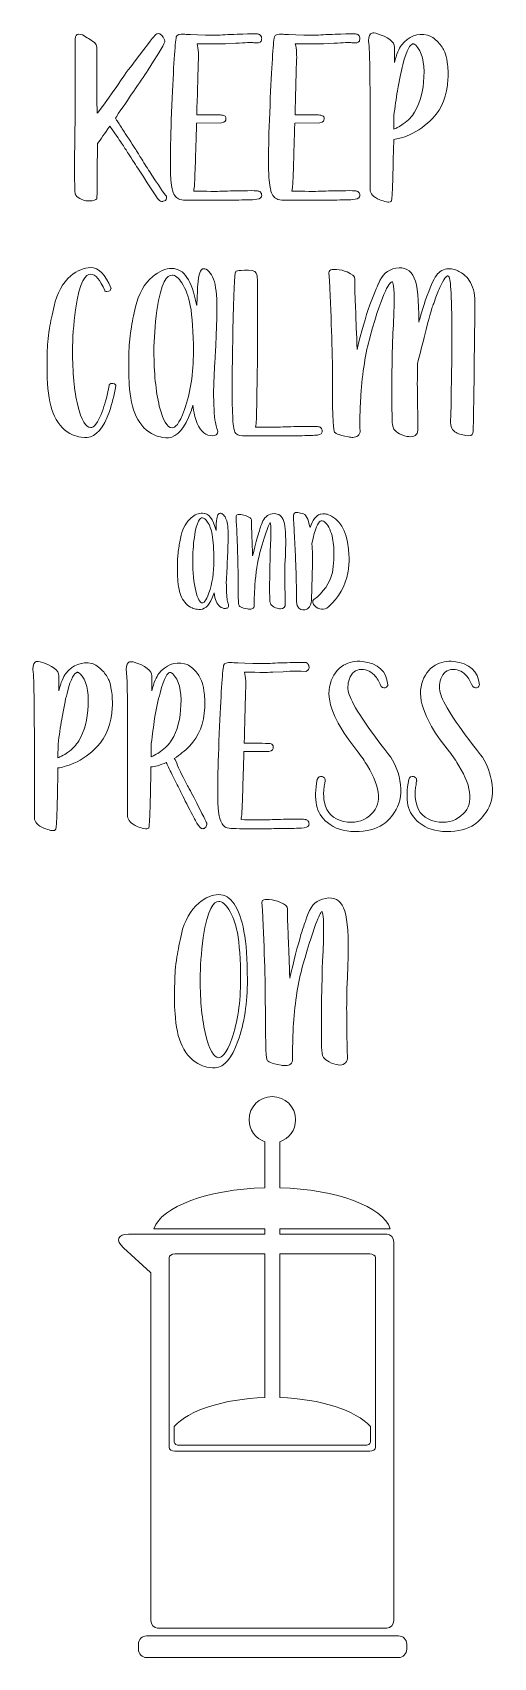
# Model space of a CAD drawing. Header units: inches. Extents: x 4.4 to 7.6, y -11.8 to -0.2.
import ezdxf

# ---------------------------------------------------------------- set-up
doc = ezdxf.new("R2010")
doc.units = ezdxf.units.IN
doc.header["$MEASUREMENT"] = 0
doc.layers.add('Layer 1', color=7, linetype='Continuous')

msp = doc.modelspace()

# ---------------------------------------------------------------- linework, layer by layer
at = {"layer": 'Layer 1', "lineweight": 0}
for points, knots in [([(5.116, -1.207), (5.116, -1.207), (5.154, -1.265), (5.154, -1.265), (5.242, -1.401), (5.259, -1.424), (5.264, -1.43), (5.272, -1.439), (5.281, -1.443), (5.291, -1.443), (5.292, -1.443), (5.294, -1.443), (5.295, -1.442), (5.295, -1.442), (5.305, -1.439), (5.305, -1.439), (5.305, -1.439), (5.312, -1.435), (5.312, -1.435), (5.312, -1.435), (5.317, -1.428), (5.317, -1.428), (5.317, -1.428), (5.32, -1.418), (5.32, -1.418), (5.322, -1.41), (5.318, -1.402), (5.309, -1.393), (5.306, -1.39), (5.292, -1.372), (5.217, -1.257), (5.196, -1.225), (5.174, -1.192), (5.152, -1.156), (5.132, -1.125), (5.118, -1.101), (5.108, -1.085), (5.108, -1.085), (5.108, -1.085), (5.108, -1.085), (5.094, -1.063), (5.067, -1.022), (5.028, -0.961), (5.014, -0.941), (5, -0.918), (4.985, -0.893), (4.979, -0.884), (4.973, -0.875), (4.967, -0.867), (4.967, -0.867), (4.958, -0.854), (4.958, -0.854), (4.958, -0.854), (4.965, -0.843), (4.965, -0.843), (5.053, -0.714), (5.129, -0.602), (5.189, -0.512), (5.309, -0.326), (5.308, -0.315), (5.307, -0.309), (5.306, -0.296), (5.299, -0.282), (5.287, -0.269), (5.267, -0.247), (5.252, -0.254), (5.245, -0.26), (5.239, -0.265), (5.219, -0.286), (5.129, -0.407), (5.065, -0.49), (5.023, -0.546), (5.004, -0.575), (4.899, -0.727), (4.851, -0.793), (4.83, -0.819), (4.83, -0.792), (4.829, -0.774), (4.828, -0.766), (4.826, -0.723), (4.826, -0.59), (4.828, -0.371), (4.831, -0.344), (4.82, -0.323), (4.797, -0.308), (4.786, -0.301), (4.773, -0.292), (4.758, -0.284), (4.758, -0.284), (4.725, -0.264), (4.725, -0.264), (4.725, -0.264), (4.714, -0.26), (4.714, -0.26), (4.714, -0.26), (4.697, -0.258), (4.697, -0.258), (4.697, -0.258), (4.695, -0.258), (4.695, -0.258), (4.685, -0.26), (4.673, -0.269), (4.674, -0.295), (4.675, -0.576), (4.675, -0.76), (4.674, -0.84), (4.673, -0.875), (4.672, -0.92), (4.671, -0.975), (4.67, -1.038), (4.67, -1.099), (4.67, -1.154), (4.668, -1.38), (4.673, -1.388), (4.675, -1.392), (4.679, -1.402), (4.689, -1.412), (4.706, -1.422), (4.721, -1.43), (4.735, -1.435), (4.748, -1.438), (4.765, -1.44), (4.781, -1.44), (4.795, -1.438), (4.817, -1.435), (4.828, -1.427), (4.828, -1.415), (4.828, -1.415), (4.828, -1.403), (4.828, -1.403), (4.829, -1.395), (4.83, -1.386), (4.83, -1.375), (4.83, -1.375), (4.83, -1.284), (4.83, -1.284), (4.83, -1.189), (4.83, -1.105), (4.832, -1.033), (4.854, -1.002), (4.883, -0.961), (4.918, -0.911), (4.918, -0.911), (4.968, -0.98), (4.968, -0.98), (4.993, -1.017), (5.012, -1.046), (5.026, -1.067), (5.033, -1.077), (5.051, -1.105), (5.08, -1.15), (5.094, -1.173), (5.106, -1.192), (5.116, -1.207)], [0, 0, 0, 0, 1, 1, 1, 2, 2, 2, 3, 3, 3, 4, 4, 4, 5, 5, 5, 6, 6, 6, 7, 7, 7, 8, 8, 8, 9, 9, 9, 10, 10, 10, 11, 11, 11, 12, 12, 12, 13, 13, 13, 14, 14, 14, 15, 15, 15, 16, 16, 16, 17, 17, 17, 18, 18, 18, 19, 19, 19, 20, 20, 20, 21, 21, 21, 22, 22, 22, 23, 23, 23, 24, 24, 24, 25, 25, 25, 26, 26, 26, 27, 27, 27, 28, 28, 28, 29, 29, 29, 30, 30, 30, 31, 31, 31, 32, 32, 32, 33, 33, 33, 34, 34, 34, 35, 35, 35, 36, 36, 36, 37, 37, 37, 38, 38, 38, 39, 39, 39, 40, 40, 40, 41, 41, 41, 42, 42, 42, 43, 43, 43, 44, 44, 44, 45, 45, 45, 46, 46, 46, 47, 47, 47, 48, 48, 48, 49, 49, 49, 50, 50, 50, 51, 51, 51, 51]), ([(5.356, -1.33), (5.358, -1.347), (5.361, -1.36), (5.364, -1.37), (5.374, -1.401), (5.39, -1.42), (5.414, -1.428), (5.434, -1.433), (5.45, -1.435), (5.462, -1.433), (5.48, -1.434), (5.513, -1.434), (5.565, -1.434), (5.565, -1.434), (5.669, -1.434), (5.669, -1.434), (5.699, -1.434), (5.746, -1.434), (5.809, -1.433), (5.871, -1.432), (5.915, -1.431), (5.939, -1.43), (5.97, -1.428), (5.987, -1.422), (5.991, -1.411), (5.994, -1.404), (5.994, -1.397), (5.991, -1.387), (5.987, -1.379), (5.981, -1.373), (5.974, -1.371), (5.971, -1.369), (5.963, -1.365), (5.859, -1.367), (5.796, -1.368), (5.742, -1.369), (5.698, -1.371), (5.677, -1.372), (5.645, -1.372), (5.604, -1.371), (5.576, -1.371), (5.546, -1.371), (5.512, -1.37), (5.515, -1.356), (5.517, -1.339), (5.518, -1.32), (5.521, -1.265), (5.526, -1.12), (5.532, -0.888), (5.532, -0.888), (5.709, -0.887), (5.709, -0.887), (5.736, -0.884), (5.74, -0.868), (5.74, -0.859), (5.741, -0.851), (5.739, -0.844), (5.735, -0.84), (5.729, -0.834), (5.721, -0.831), (5.71, -0.831), (5.704, -0.831), (5.678, -0.83), (5.63, -0.829), (5.63, -0.829), (5.534, -0.829), (5.534, -0.829), (5.538, -0.7), (5.541, -0.578), (5.544, -0.461), (5.548, -0.408), (5.545, -0.363), (5.537, -0.326), (5.537, -0.326), (5.609, -0.326), (5.609, -0.326), (5.609, -0.326), (5.646, -0.328), (5.646, -0.328), (5.646, -0.328), (5.676, -0.328), (5.676, -0.328), (5.689, -0.328), (5.708, -0.327), (5.736, -0.326), (5.736, -0.326), (5.811, -0.323), (5.811, -0.323), (5.878, -0.319), (5.921, -0.317), (5.937, -0.319), (5.937, -0.319), (5.971, -0.321), (5.971, -0.321), (5.971, -0.321), (5.982, -0.315), (5.982, -0.315), (5.982, -0.315), (5.989, -0.308), (5.989, -0.308), (5.989, -0.308), (5.991, -0.3), (5.991, -0.3), (5.994, -0.294), (5.994, -0.286), (5.991, -0.278), (5.987, -0.268), (5.981, -0.262), (5.973, -0.259), (5.97, -0.257), (5.962, -0.255), (5.859, -0.258), (5.834, -0.259), (5.805, -0.26), (5.773, -0.261), (5.747, -0.262), (5.722, -0.264), (5.7, -0.265), (5.676, -0.266), (5.641, -0.266), (5.596, -0.265), (5.596, -0.265), (5.54, -0.263), (5.54, -0.263), (5.54, -0.263), (5.489, -0.26), (5.489, -0.26), (5.489, -0.26), (5.459, -0.26), (5.459, -0.26), (5.452, -0.259), (5.447, -0.258), (5.442, -0.258), (5.418, -0.258), (5.391, -0.26), (5.389, -0.278), (5.38, -0.324), (5.369, -0.487), (5.358, -0.762), (5.346, -1.049), (5.344, -1.227), (5.351, -1.289), (5.351, -1.289), (5.356, -1.33), (5.356, -1.33)], [0, 0, 0, 0, 1, 1, 1, 2, 2, 2, 3, 3, 3, 4, 4, 4, 5, 5, 5, 6, 6, 6, 7, 7, 7, 8, 8, 8, 9, 9, 9, 10, 10, 10, 11, 11, 11, 12, 12, 12, 13, 13, 13, 14, 14, 14, 15, 15, 15, 16, 16, 16, 17, 17, 17, 18, 18, 18, 19, 19, 19, 20, 20, 20, 21, 21, 21, 22, 22, 22, 23, 23, 23, 24, 24, 24, 25, 25, 25, 26, 26, 26, 27, 27, 27, 28, 28, 28, 29, 29, 29, 30, 30, 30, 31, 31, 31, 32, 32, 32, 33, 33, 33, 34, 34, 34, 35, 35, 35, 36, 36, 36, 37, 37, 37, 38, 38, 38, 39, 39, 39, 40, 40, 40, 41, 41, 41, 42, 42, 42, 43, 43, 43, 44, 44, 44, 45, 45, 45, 46, 46, 46, 47, 47, 47, 48, 48, 48, 48]), ([(6.051, -1.33), (6.053, -1.347), (6.056, -1.36), (6.059, -1.37), (6.068, -1.401), (6.085, -1.42), (6.108, -1.428), (6.129, -1.433), (6.144, -1.435), (6.156, -1.433), (6.174, -1.434), (6.208, -1.434), (6.26, -1.434), (6.26, -1.434), (6.364, -1.434), (6.364, -1.434), (6.393, -1.434), (6.44, -1.434), (6.503, -1.433), (6.566, -1.432), (6.609, -1.431), (6.633, -1.43), (6.665, -1.428), (6.681, -1.422), (6.686, -1.411), (6.689, -1.404), (6.689, -1.397), (6.686, -1.387), (6.682, -1.379), (6.676, -1.373), (6.669, -1.371), (6.665, -1.369), (6.658, -1.365), (6.553, -1.367), (6.491, -1.368), (6.437, -1.369), (6.392, -1.371), (6.371, -1.372), (6.34, -1.372), (6.299, -1.371), (6.271, -1.371), (6.24, -1.371), (6.207, -1.37), (6.21, -1.356), (6.212, -1.339), (6.213, -1.32), (6.216, -1.265), (6.221, -1.12), (6.227, -0.888), (6.227, -0.888), (6.404, -0.887), (6.404, -0.887), (6.431, -0.884), (6.435, -0.868), (6.435, -0.859), (6.436, -0.851), (6.434, -0.844), (6.429, -0.84), (6.424, -0.834), (6.415, -0.831), (6.404, -0.831), (6.399, -0.831), (6.372, -0.83), (6.325, -0.829), (6.325, -0.829), (6.229, -0.829), (6.229, -0.829), (6.232, -0.7), (6.235, -0.578), (6.239, -0.461), (6.243, -0.408), (6.24, -0.363), (6.231, -0.326), (6.231, -0.326), (6.303, -0.326), (6.303, -0.326), (6.303, -0.326), (6.341, -0.328), (6.341, -0.328), (6.341, -0.328), (6.37, -0.328), (6.37, -0.328), (6.383, -0.328), (6.403, -0.327), (6.431, -0.326), (6.431, -0.326), (6.505, -0.323), (6.505, -0.323), (6.573, -0.319), (6.615, -0.317), (6.632, -0.319), (6.632, -0.319), (6.666, -0.321), (6.666, -0.321), (6.666, -0.321), (6.676, -0.315), (6.676, -0.315), (6.676, -0.315), (6.684, -0.308), (6.684, -0.308), (6.684, -0.308), (6.686, -0.3), (6.686, -0.3), (6.689, -0.294), (6.689, -0.286), (6.686, -0.278), (6.682, -0.268), (6.676, -0.262), (6.668, -0.259), (6.664, -0.257), (6.657, -0.255), (6.553, -0.258), (6.528, -0.259), (6.5, -0.26), (6.467, -0.261), (6.441, -0.262), (6.417, -0.264), (6.394, -0.265), (6.371, -0.266), (6.336, -0.266), (6.291, -0.265), (6.291, -0.265), (6.234, -0.263), (6.234, -0.263), (6.234, -0.263), (6.184, -0.26), (6.184, -0.26), (6.184, -0.26), (6.154, -0.26), (6.154, -0.26), (6.147, -0.259), (6.141, -0.258), (6.136, -0.258), (6.113, -0.258), (6.085, -0.26), (6.083, -0.278), (6.074, -0.324), (6.064, -0.487), (6.052, -0.762), (6.04, -1.049), (6.038, -1.227), (6.046, -1.289), (6.046, -1.289), (6.051, -1.33), (6.051, -1.33)], [0, 0, 0, 0, 1, 1, 1, 2, 2, 2, 3, 3, 3, 4, 4, 4, 5, 5, 5, 6, 6, 6, 7, 7, 7, 8, 8, 8, 9, 9, 9, 10, 10, 10, 11, 11, 11, 12, 12, 12, 13, 13, 13, 14, 14, 14, 15, 15, 15, 16, 16, 16, 17, 17, 17, 18, 18, 18, 19, 19, 19, 20, 20, 20, 21, 21, 21, 22, 22, 22, 23, 23, 23, 24, 24, 24, 25, 25, 25, 26, 26, 26, 27, 27, 27, 28, 28, 28, 29, 29, 29, 30, 30, 30, 31, 31, 31, 32, 32, 32, 33, 33, 33, 34, 34, 34, 35, 35, 35, 36, 36, 36, 37, 37, 37, 38, 38, 38, 39, 39, 39, 40, 40, 40, 41, 41, 41, 42, 42, 42, 43, 43, 43, 44, 44, 44, 45, 45, 45, 46, 46, 46, 47, 47, 47, 48, 48, 48, 48]), ([(6.76, -0.849), (6.76, -0.849), (6.76, -1.359), (6.76, -1.359), (6.761, -1.387), (6.784, -1.411), (6.828, -1.431), (6.845, -1.437), (6.86, -1.442), (6.875, -1.446), (6.883, -1.447), (6.889, -1.447), (6.893, -1.447), (6.901, -1.447), (6.905, -1.446), (6.908, -1.443), (6.913, -1.439), (6.92, -1.432), (6.927, -1.004), (6.941, -1.002), (6.956, -0.999), (6.971, -0.994), (6.994, -0.989), (7.017, -0.981), (7.04, -0.971), (7.099, -0.944), (7.154, -0.904), (7.204, -0.853), (7.27, -0.784), (7.306, -0.692), (7.311, -0.578), (7.313, -0.538), (7.312, -0.497), (7.306, -0.458), (7.301, -0.427), (7.295, -0.403), (7.288, -0.386), (7.278, -0.362), (7.263, -0.338), (7.242, -0.316), (7.217, -0.289), (7.191, -0.272), (7.167, -0.265), (7.167, -0.265), (7.167, -0.265), (7.167, -0.265), (7.095, -0.249), (7.033, -0.273), (6.982, -0.336), (6.965, -0.359), (6.948, -0.4), (6.932, -0.459), (6.933, -0.408), (6.933, -0.373), (6.933, -0.352), (6.933, -0.312), (6.89, -0.279), (6.801, -0.252), (6.801, -0.252), (6.786, -0.25), (6.786, -0.25), (6.777, -0.25), (6.77, -0.252), (6.764, -0.257), (6.751, -0.269), (6.747, -0.292), (6.752, -0.329), (6.757, -0.372), (6.76, -0.547), (6.76, -0.849)], [0, 0, 0, 0, 1, 1, 1, 2, 2, 2, 3, 3, 3, 4, 4, 4, 5, 5, 5, 6, 6, 6, 7, 7, 7, 8, 8, 8, 9, 9, 9, 10, 10, 10, 11, 11, 11, 12, 12, 12, 13, 13, 13, 14, 14, 14, 15, 15, 15, 16, 16, 16, 17, 17, 17, 18, 18, 18, 19, 19, 19, 20, 20, 20, 21, 21, 21, 22, 22, 22, 23, 23, 23, 23]), ([(6.927, -0.932), (6.927, -0.932), (6.928, -0.835), (6.928, -0.835), (6.936, -0.774), (6.944, -0.715), (6.954, -0.659), (6.966, -0.587), (6.978, -0.525), (6.991, -0.476), (7.02, -0.361), (7.045, -0.332), (7.061, -0.328), (7.062, -0.327), (7.063, -0.327), (7.065, -0.327), (7.069, -0.327), (7.075, -0.329), (7.083, -0.337), (7.127, -0.381), (7.146, -0.457), (7.141, -0.561), (7.137, -0.66), (7.114, -0.744), (7.074, -0.812), (7.074, -0.812), (7.074, -0.812), (7.074, -0.812), (7.056, -0.842), (7.03, -0.87), (6.995, -0.894), (6.982, -0.904), (6.968, -0.912), (6.952, -0.92), (6.944, -0.924), (6.935, -0.928), (6.927, -0.932)], [0, 0, 0, 0, 1, 1, 1, 2, 2, 2, 3, 3, 3, 4, 4, 4, 5, 5, 5, 6, 6, 6, 7, 7, 7, 8, 8, 8, 9, 9, 9, 10, 10, 10, 11, 11, 11, 12, 12, 12, 12]), ([(4.939, -2.732), (4.92, -2.73), (4.914, -2.738), (4.913, -2.745), (4.902, -2.808), (4.888, -2.865), (4.871, -2.914), (4.834, -3.021), (4.803, -3.044), (4.783, -3.044), (4.749, -3.044), (4.717, -2.99), (4.692, -2.887), (4.667, -2.783), (4.655, -2.652), (4.655, -2.5), (4.655, -2.412), (4.662, -2.314), (4.676, -2.209), (4.704, -2.001), (4.75, -1.958), (4.783, -1.958), (4.817, -1.958), (4.851, -1.997), (4.883, -2.074), (4.883, -2.074), (4.884, -2.077), (4.884, -2.077), (4.888, -2.081), (4.893, -2.081), (4.898, -2.081), (4.898, -2.081), (4.911, -2.079), (4.911, -2.079), (4.919, -2.077), (4.924, -2.071), (4.927, -2.061), (4.927, -2.061), (4.928, -2.058), (4.928, -2.058), (4.928, -2.058), (4.927, -2.055), (4.927, -2.055), (4.888, -1.959), (4.839, -1.911), (4.783, -1.911), (4.737, -1.911), (4.69, -1.931), (4.643, -1.969), (4.585, -2.019), (4.544, -2.092), (4.524, -2.185), (4.511, -2.241), (4.5, -2.294), (4.491, -2.343), (4.481, -2.409), (4.476, -2.467), (4.476, -2.514), (4.476, -2.514), (4.475, -2.563), (4.475, -2.563), (4.475, -2.563), (4.475, -2.617), (4.475, -2.617), (4.475, -2.661), (4.476, -2.7), (4.478, -2.732), (4.483, -2.828), (4.5, -2.906), (4.528, -2.963), (4.558, -3.026), (4.601, -3.07), (4.655, -3.095), (4.674, -3.102), (4.694, -3.108), (4.716, -3.111), (4.716, -3.111), (4.739, -3.113), (4.739, -3.113), (4.739, -3.113), (4.758, -3.113), (4.758, -3.113), (4.821, -3.109), (4.875, -3.047), (4.916, -2.929), (4.934, -2.876), (4.949, -2.816), (4.961, -2.748), (4.961, -2.743), (4.959, -2.732), (4.939, -2.732)], [0, 0, 0, 0, 1, 1, 1, 2, 2, 2, 3, 3, 3, 4, 4, 4, 5, 5, 5, 6, 6, 6, 7, 7, 7, 8, 8, 8, 9, 9, 9, 10, 10, 10, 11, 11, 11, 12, 12, 12, 13, 13, 13, 14, 14, 14, 15, 15, 15, 16, 16, 16, 17, 17, 17, 18, 18, 18, 19, 19, 19, 20, 20, 20, 21, 21, 21, 22, 22, 22, 23, 23, 23, 24, 24, 24, 25, 25, 25, 26, 26, 26, 27, 27, 27, 28, 28, 28, 29, 29, 29, 30, 30, 30, 30]), ([(5.532, -2.172), (5.5, -2.003), (5.442, -1.917), (5.359, -1.917), (5.313, -1.917), (5.266, -1.937), (5.221, -1.976), (5.162, -2.026), (5.122, -2.097), (5.1, -2.19), (5.087, -2.246), (5.076, -2.299), (5.069, -2.348), (5.059, -2.414), (5.054, -2.471), (5.054, -2.517), (5.054, -2.517), (5.053, -2.566), (5.053, -2.566), (5.053, -2.566), (5.053, -2.62), (5.053, -2.62), (5.053, -2.664), (5.054, -2.703), (5.056, -2.736), (5.061, -2.831), (5.078, -2.908), (5.105, -2.964), (5.136, -3.027), (5.179, -3.072), (5.233, -3.096), (5.252, -3.104), (5.271, -3.11), (5.292, -3.113), (5.292, -3.113), (5.315, -3.115), (5.315, -3.115), (5.315, -3.115), (5.334, -3.115), (5.334, -3.115), (5.397, -3.11), (5.451, -3.048), (5.492, -2.931), (5.497, -2.916), (5.502, -2.901), (5.507, -2.884), (5.512, -2.936), (5.522, -2.98), (5.537, -3.014), (5.562, -3.072), (5.599, -3.102), (5.647, -3.102), (5.647, -3.102), (5.647, -3.102), (5.647, -3.102), (5.662, -3.101), (5.672, -3.097), (5.677, -3.09), (5.68, -3.087), (5.683, -3.081), (5.682, -3.071), (5.682, -3.071), (5.68, -3.062), (5.68, -3.062), (5.68, -3.062), (5.675, -3.049), (5.675, -3.049), (5.672, -3.038), (5.669, -3.024), (5.666, -3.008), (5.657, -2.958), (5.653, -2.882), (5.653, -2.784), (5.653, -2.773), (5.654, -2.735), (5.658, -2.669), (5.658, -2.669), (5.659, -2.624), (5.659, -2.624), (5.659, -2.624), (5.662, -2.573), (5.662, -2.573), (5.665, -2.533), (5.667, -2.496), (5.669, -2.463), (5.678, -2.266), (5.678, -2.137), (5.671, -2.077), (5.663, -2.011), (5.646, -1.966), (5.62, -1.939), (5.606, -1.925), (5.593, -1.918), (5.582, -1.919), (5.573, -1.92), (5.566, -1.926), (5.56, -1.936), (5.553, -1.948), (5.547, -1.972), (5.543, -2.009), (5.543, -2.009), (5.539, -2.049), (5.539, -2.049), (5.539, -2.049), (5.539, -2.074), (5.539, -2.074), (5.539, -2.074), (5.534, -2.177), (5.534, -2.177), (5.533, -2.176), (5.533, -2.174), (5.532, -2.172)], [0, 0, 0, 0, 1, 1, 1, 2, 2, 2, 3, 3, 3, 4, 4, 4, 5, 5, 5, 6, 6, 6, 7, 7, 7, 8, 8, 8, 9, 9, 9, 10, 10, 10, 11, 11, 11, 12, 12, 12, 13, 13, 13, 14, 14, 14, 15, 15, 15, 16, 16, 16, 17, 17, 17, 18, 18, 18, 19, 19, 19, 20, 20, 20, 21, 21, 21, 22, 22, 22, 23, 23, 23, 24, 24, 24, 25, 25, 25, 26, 26, 26, 27, 27, 27, 28, 28, 28, 29, 29, 29, 30, 30, 30, 31, 31, 31, 32, 32, 32, 33, 33, 33, 34, 34, 34, 35, 35, 35, 36, 36, 36, 37, 37, 37, 37]), ([(5.956, -2.987), (5.958, -2.926), (5.96, -2.795), (5.963, -2.586), (5.963, -2.512), (5.963, -2.427), (5.964, -2.333), (5.964, -2.333), (5.964, -2.128), (5.964, -2.128), (5.965, -2.031), (5.964, -1.977), (5.959, -1.962), (5.956, -1.946), (5.943, -1.927), (5.899, -1.929), (5.815, -1.93), (5.807, -1.937), (5.806, -1.947), (5.799, -1.987), (5.793, -2.151), (5.788, -2.433), (5.783, -2.71), (5.783, -2.887), (5.788, -2.959), (5.79, -3.021), (5.795, -3.058), (5.803, -3.075), (5.812, -3.091), (5.83, -3.101), (5.857, -3.102), (5.857, -3.102), (5.888, -3.102), (5.888, -3.102), (5.905, -3.103), (5.939, -3.103), (5.99, -3.103), (5.99, -3.103), (6.098, -3.103), (6.098, -3.103), (6.127, -3.103), (6.174, -3.103), (6.236, -3.102), (6.298, -3.101), (6.342, -3.1), (6.366, -3.098), (6.398, -3.097), (6.415, -3.091), (6.419, -3.079), (6.423, -3.073), (6.423, -3.066), (6.419, -3.056), (6.415, -3.048), (6.409, -3.042), (6.401, -3.039), (6.397, -3.037), (6.385, -3.034), (6.286, -3.035), (6.224, -3.037), (6.171, -3.038), (6.126, -3.04), (6.105, -3.041), (6.075, -3.041), (6.037, -3.04), (6.037, -3.04), (5.95, -3.04), (5.95, -3.04), (5.953, -3.025), (5.955, -3.007), (5.956, -2.987)], [0, 0, 0, 0, 1, 1, 1, 2, 2, 2, 3, 3, 3, 4, 4, 4, 5, 5, 5, 6, 6, 6, 7, 7, 7, 8, 8, 8, 9, 9, 9, 10, 10, 10, 11, 11, 11, 12, 12, 12, 13, 13, 13, 14, 14, 14, 15, 15, 15, 16, 16, 16, 17, 17, 17, 18, 18, 18, 19, 19, 19, 20, 20, 20, 21, 21, 21, 22, 22, 22, 23, 23, 23, 23]), ([(7.099, -3.05), (7.099, -3.035), (7.098, -3.012), (7.097, -2.98), (7.097, -2.944), (7.097, -2.906), (7.095, -2.868), (7.094, -2.766), (7.094, -2.685), (7.095, -2.628), (7.095, -2.628), (7.095, -2.592), (7.095, -2.592), (7.117, -2.505), (7.137, -2.425), (7.157, -2.349), (7.178, -2.267), (7.192, -2.216), (7.197, -2.2), (7.201, -2.188), (7.206, -2.176), (7.21, -2.165), (7.21, -2.165), (7.226, -2.121), (7.226, -2.121), (7.239, -2.087), (7.251, -2.058), (7.262, -2.034), (7.291, -1.974), (7.306, -1.969), (7.31, -1.969), (7.31, -1.969), (7.31, -1.969), (7.31, -1.969), (7.314, -1.969), (7.317, -1.974), (7.319, -1.978), (7.329, -1.996), (7.34, -2.098), (7.339, -2.477), (7.338, -2.583), (7.336, -2.695), (7.334, -2.81), (7.333, -2.906), (7.332, -2.969), (7.329, -2.996), (7.327, -3.036), (7.34, -3.064), (7.369, -3.079), (7.378, -3.085), (7.39, -3.09), (7.406, -3.093), (7.406, -3.093), (7.438, -3.1), (7.438, -3.1), (7.47, -3.108), (7.483, -3.095), (7.488, -3.082), (7.488, -3.082), (7.488, -3.08), (7.488, -3.08), (7.489, -3.076), (7.49, -3.063), (7.491, -3.003), (7.491, -2.997), (7.492, -2.954), (7.493, -2.873), (7.493, -2.83), (7.494, -2.79), (7.495, -2.756), (7.496, -2.706), (7.496, -2.662), (7.496, -2.622), (7.5, -2.377), (7.501, -2.219), (7.501, -2.152), (7.501, -2.092), (7.488, -2.041), (7.461, -2.002), (7.451, -1.986), (7.438, -1.972), (7.423, -1.959), (7.412, -1.952), (7.4, -1.944), (7.388, -1.938), (7.378, -1.932), (7.367, -1.927), (7.356, -1.924), (7.342, -1.921), (7.329, -1.919), (7.316, -1.919), (7.316, -1.919), (7.316, -1.919), (7.316, -1.919), (7.28, -1.92), (7.251, -1.937), (7.229, -1.967), (7.208, -1.994), (7.183, -2.051), (7.153, -2.14), (7.141, -2.174), (7.129, -2.212), (7.117, -2.254), (7.113, -2.268), (7.109, -2.283), (7.105, -2.297), (7.106, -2.14), (7.096, -2.038), (7.072, -1.985), (7.047, -1.927), (7.003, -1.903), (6.943, -1.916), (6.884, -1.926), (6.842, -1.963), (6.819, -2.025), (6.817, -2.03), (6.813, -2.037), (6.809, -2.047), (6.809, -2.047), (6.802, -2.062), (6.802, -2.062), (6.802, -2.062), (6.796, -2.08), (6.796, -2.08), (6.783, -2.111), (6.77, -2.143), (6.759, -2.174), (6.728, -2.262), (6.697, -2.368), (6.668, -2.49), (6.66, -2.27), (6.655, -2.136), (6.652, -2.071), (6.652, -2.071), (6.652, -2.011), (6.652, -2.011), (6.652, -1.995), (6.651, -1.984), (6.649, -1.978), (6.646, -1.971), (6.639, -1.962), (6.597, -1.942), (6.575, -1.932), (6.55, -1.926), (6.522, -1.924), (6.498, -1.922), (6.483, -1.925), (6.475, -1.932), (6.471, -1.936), (6.469, -1.941), (6.469, -1.947), (6.485, -2.244), (6.494, -2.498), (6.494, -2.703), (6.494, -3.011), (6.501, -3.064), (6.508, -3.075), (6.513, -3.083), (6.528, -3.093), (6.607, -3.11), (6.618, -3.112), (6.628, -3.113), (6.637, -3.113), (6.653, -3.113), (6.666, -3.109), (6.674, -3.102), (6.685, -3.094), (6.69, -3.081), (6.69, -3.064), (6.69, -3.064), (6.688, -3.05), (6.688, -3.05), (6.688, -3.05), (6.688, -2.975), (6.688, -2.975), (6.689, -2.922), (6.691, -2.867), (6.695, -2.814), (6.705, -2.654), (6.728, -2.514), (6.761, -2.398), (6.855, -2.061), (6.9, -2.011), (6.918, -2.011), (6.921, -2.014), (6.933, -2.034), (6.93, -2.183), (6.929, -2.222), (6.927, -2.267), (6.925, -2.319), (6.925, -2.319), (6.922, -2.374), (6.922, -2.374), (6.921, -2.393), (6.92, -2.405), (6.92, -2.408), (6.919, -2.426), (6.918, -2.46), (6.917, -2.509), (6.916, -2.563), (6.915, -2.62), (6.914, -2.678), (6.913, -2.834), (6.914, -2.945), (6.917, -3.006), (6.918, -3.032), (6.925, -3.052), (6.937, -3.065), (6.947, -3.075), (6.962, -3.084), (6.985, -3.095), (7.011, -3.105), (7.03, -3.109), (7.046, -3.108), (7.082, -3.107), (7.1, -3.087), (7.099, -3.05)], [0, 0, 0, 0, 1, 1, 1, 2, 2, 2, 3, 3, 3, 4, 4, 4, 5, 5, 5, 6, 6, 6, 7, 7, 7, 8, 8, 8, 9, 9, 9, 10, 10, 10, 11, 11, 11, 12, 12, 12, 13, 13, 13, 14, 14, 14, 15, 15, 15, 16, 16, 16, 17, 17, 17, 18, 18, 18, 19, 19, 19, 20, 20, 20, 21, 21, 21, 22, 22, 22, 23, 23, 23, 24, 24, 24, 25, 25, 25, 26, 26, 26, 27, 27, 27, 28, 28, 28, 29, 29, 29, 30, 30, 30, 31, 31, 31, 32, 32, 32, 33, 33, 33, 34, 34, 34, 35, 35, 35, 36, 36, 36, 37, 37, 37, 38, 38, 38, 39, 39, 39, 40, 40, 40, 41, 41, 41, 42, 42, 42, 43, 43, 43, 44, 44, 44, 45, 45, 45, 46, 46, 46, 47, 47, 47, 48, 48, 48, 49, 49, 49, 50, 50, 50, 51, 51, 51, 52, 52, 52, 53, 53, 53, 54, 54, 54, 55, 55, 55, 56, 56, 56, 57, 57, 57, 58, 58, 58, 59, 59, 59, 60, 60, 60, 61, 61, 61, 62, 62, 62, 63, 63, 63, 64, 64, 64, 65, 65, 65, 66, 66, 66, 67, 67, 67, 68, 68, 68, 69, 69, 69, 70, 70, 70, 71, 71, 71, 72, 72, 72, 72]), ([(5.359, -3.045), (5.325, -3.045), (5.294, -2.992), (5.269, -2.891), (5.244, -2.786), (5.231, -2.656), (5.231, -2.505), (5.231, -2.417), (5.238, -2.319), (5.252, -2.215), (5.281, -2.008), (5.326, -1.964), (5.359, -1.964), (5.381, -1.964), (5.404, -1.983), (5.429, -2.02), (5.455, -2.062), (5.475, -2.115), (5.488, -2.18), (5.503, -2.259), (5.51, -2.368), (5.51, -2.505), (5.51, -2.66), (5.489, -2.798), (5.447, -2.916), (5.447, -2.916), (5.447, -2.916), (5.447, -2.916), (5.41, -3.023), (5.379, -3.045), (5.359, -3.045)], [0, 0, 0, 0, 1, 1, 1, 2, 2, 2, 3, 3, 3, 4, 4, 4, 5, 5, 5, 6, 6, 6, 7, 7, 7, 8, 8, 8, 9, 9, 9, 10, 10, 10, 10]), ([(5.427, -4.244), (5.445, -4.281), (5.47, -4.306), (5.501, -4.32), (5.512, -4.325), (5.523, -4.328), (5.536, -4.33), (5.536, -4.33), (5.549, -4.331), (5.549, -4.331), (5.549, -4.331), (5.56, -4.331), (5.56, -4.331), (5.598, -4.328), (5.628, -4.294), (5.652, -4.225), (5.653, -4.221), (5.654, -4.218), (5.656, -4.214), (5.659, -4.237), (5.664, -4.256), (5.671, -4.272), (5.685, -4.306), (5.707, -4.324), (5.736, -4.324), (5.736, -4.324), (5.736, -4.324), (5.736, -4.324), (5.746, -4.323), (5.752, -4.321), (5.756, -4.316), (5.758, -4.313), (5.76, -4.309), (5.759, -4.303), (5.759, -4.303), (5.758, -4.297), (5.758, -4.297), (5.758, -4.297), (5.755, -4.29), (5.755, -4.29), (5.754, -4.283), (5.752, -4.276), (5.75, -4.267), (5.745, -4.239), (5.743, -4.196), (5.743, -4.141), (5.743, -4.137), (5.743, -4.122), (5.746, -4.076), (5.746, -4.076), (5.748, -4.022), (5.748, -4.022), (5.749, -4), (5.751, -3.979), (5.752, -3.96), (5.757, -3.849), (5.757, -3.776), (5.753, -3.742), (5.748, -3.704), (5.739, -3.678), (5.723, -3.662), (5.715, -3.653), (5.707, -3.649), (5.699, -3.65), (5.695, -3.65), (5.689, -3.653), (5.684, -3.661), (5.68, -3.668), (5.676, -3.682), (5.674, -3.704), (5.674, -3.704), (5.672, -3.726), (5.672, -3.726), (5.672, -3.726), (5.672, -3.741), (5.672, -3.741), (5.672, -3.741), (5.67, -3.773), (5.67, -3.773), (5.651, -3.69), (5.618, -3.649), (5.574, -3.649), (5.547, -3.649), (5.52, -3.66), (5.494, -3.683), (5.46, -3.711), (5.437, -3.752), (5.424, -3.805), (5.417, -3.837), (5.411, -3.867), (5.407, -3.894), (5.401, -3.932), (5.398, -3.964), (5.398, -3.991), (5.398, -3.991), (5.397, -4.018), (5.397, -4.018), (5.397, -4.018), (5.397, -4.049), (5.397, -4.049), (5.397, -4.074), (5.398, -4.096), (5.399, -4.114), (5.402, -4.168), (5.412, -4.212), (5.427, -4.244)], [0, 0, 0, 0, 1, 1, 1, 2, 2, 2, 3, 3, 3, 4, 4, 4, 5, 5, 5, 6, 6, 6, 7, 7, 7, 8, 8, 8, 9, 9, 9, 10, 10, 10, 11, 11, 11, 12, 12, 12, 13, 13, 13, 14, 14, 14, 15, 15, 15, 16, 16, 16, 17, 17, 17, 18, 18, 18, 19, 19, 19, 20, 20, 20, 21, 21, 21, 22, 22, 22, 23, 23, 23, 24, 24, 24, 25, 25, 25, 26, 26, 26, 27, 27, 27, 28, 28, 28, 29, 29, 29, 30, 30, 30, 31, 31, 31, 32, 32, 32, 33, 33, 33, 34, 34, 34, 35, 35, 35, 35]), ([(6.158, -4.02), (6.158, -4.02), (6.16, -3.974), (6.16, -3.974), (6.162, -3.932), (6.163, -3.897), (6.163, -3.871), (6.164, -3.783), (6.158, -3.725), (6.145, -3.695), (6.145, -3.695), (6.145, -3.695), (6.145, -3.695), (6.13, -3.662), (6.103, -3.648), (6.068, -3.654), (6.034, -3.66), (6.01, -3.681), (5.996, -3.718), (5.996, -3.718), (5.992, -3.73), (5.992, -3.73), (5.989, -3.736), (5.987, -3.742), (5.985, -3.748), (5.98, -3.764), (5.974, -3.782), (5.968, -3.802), (5.956, -3.842), (5.943, -3.892), (5.929, -3.951), (5.925, -3.848), (5.923, -3.779), (5.921, -3.745), (5.921, -3.745), (5.921, -3.711), (5.921, -3.711), (5.921, -3.698), (5.92, -3.693), (5.919, -3.692), (5.918, -3.687), (5.913, -3.681), (5.888, -3.67), (5.876, -3.664), (5.861, -3.66), (5.845, -3.659), (5.83, -3.658), (5.821, -3.659), (5.816, -3.664), (5.813, -3.667), (5.812, -3.67), (5.812, -3.675), (5.821, -3.841), (5.826, -3.983), (5.826, -4.097), (5.826, -4.291), (5.831, -4.301), (5.834, -4.306), (5.837, -4.312), (5.847, -4.319), (5.892, -4.327), (5.898, -4.329), (5.904, -4.329), (5.909, -4.329), (5.919, -4.329), (5.927, -4.327), (5.932, -4.322), (5.939, -4.317), (5.942, -4.309), (5.941, -4.298), (5.941, -4.298), (5.941, -4.249), (5.941, -4.249), (5.942, -4.219), (5.943, -4.188), (5.945, -4.159), (5.951, -4.07), (5.963, -3.993), (5.981, -3.928), (6.027, -3.765), (6.047, -3.725), (6.054, -3.716), (6.056, -3.724), (6.059, -3.745), (6.058, -3.807), (6.058, -3.828), (6.057, -3.853), (6.055, -3.882), (6.055, -3.882), (6.054, -3.913), (6.054, -3.913), (6.053, -3.924), (6.053, -3.931), (6.053, -3.933), (6.052, -3.942), (6.052, -3.961), (6.052, -3.989), (6.05, -4.019), (6.05, -4.051), (6.05, -4.083), (6.049, -4.17), (6.049, -4.232), (6.051, -4.266), (6.051, -4.282), (6.056, -4.294), (6.064, -4.302), (6.07, -4.307), (6.079, -4.313), (6.091, -4.319), (6.106, -4.325), (6.118, -4.327), (6.127, -4.326), (6.149, -4.326), (6.161, -4.313), (6.16, -4.29), (6.16, -4.282), (6.159, -4.269), (6.159, -4.251), (6.159, -4.231), (6.158, -4.211), (6.158, -4.189), (6.157, -4.132), (6.157, -4.087), (6.157, -4.056), (6.157, -4.047), (6.158, -4.035), (6.158, -4.02)], [0, 0, 0, 0, 1, 1, 1, 2, 2, 2, 3, 3, 3, 4, 4, 4, 5, 5, 5, 6, 6, 6, 7, 7, 7, 8, 8, 8, 9, 9, 9, 10, 10, 10, 11, 11, 11, 12, 12, 12, 13, 13, 13, 14, 14, 14, 15, 15, 15, 16, 16, 16, 17, 17, 17, 18, 18, 18, 19, 19, 19, 20, 20, 20, 21, 21, 21, 22, 22, 22, 23, 23, 23, 24, 24, 24, 25, 25, 25, 26, 26, 26, 27, 27, 27, 28, 28, 28, 29, 29, 29, 30, 30, 30, 31, 31, 31, 32, 32, 32, 33, 33, 33, 34, 34, 34, 35, 35, 35, 36, 36, 36, 37, 37, 37, 38, 38, 38, 39, 39, 39, 40, 40, 40, 41, 41, 41, 42, 42, 42, 42]), ([(6.493, -4.069), (6.475, -4.146), (6.431, -4.21), (6.363, -4.26), (6.356, -4.265), (6.354, -4.272), (6.354, -4.276), (6.353, -4.284), (6.357, -4.293), (6.367, -4.303), (6.399, -4.336), (6.433, -4.339), (6.467, -4.313), (6.539, -4.246), (6.585, -4.165), (6.603, -4.071), (6.609, -4.039), (6.612, -4.005), (6.611, -3.969), (6.611, -3.957), (6.611, -3.943), (6.609, -3.93), (6.609, -3.93), (6.608, -3.914), (6.608, -3.914), (6.608, -3.914), (6.607, -3.901), (6.607, -3.901), (6.594, -3.769), (6.543, -3.687), (6.456, -3.657), (6.448, -3.655), (6.438, -3.654), (6.425, -3.654), (6.425, -3.654), (6.407, -3.657), (6.407, -3.657), (6.407, -3.657), (6.406, -3.658), (6.406, -3.658), (6.377, -3.667), (6.354, -3.697), (6.335, -3.751), (6.323, -3.688), (6.305, -3.656), (6.28, -3.651), (6.262, -3.648), (6.25, -3.646), (6.244, -3.644), (6.235, -3.643), (6.229, -3.646), (6.226, -3.649), (6.219, -3.656), (6.216, -3.669), (6.218, -3.69), (6.219, -3.702), (6.221, -3.735), (6.224, -3.789), (6.227, -3.845), (6.23, -3.905), (6.232, -3.968), (6.239, -4.135), (6.241, -4.238), (6.239, -4.276), (6.243, -4.321), (6.266, -4.332), (6.284, -4.334), (6.286, -4.334), (6.288, -4.334), (6.29, -4.334), (6.313, -4.334), (6.34, -4.321), (6.346, -4.265), (6.346, -4.265), (6.352, -4.008), (6.352, -4.008), (6.354, -3.963), (6.352, -3.916), (6.349, -3.866), (6.371, -3.752), (6.393, -3.716), (6.408, -3.707), (6.412, -3.704), (6.417, -3.703), (6.421, -3.704), (6.444, -3.709), (6.464, -3.734), (6.481, -3.779), (6.496, -3.82), (6.503, -3.863), (6.503, -3.907), (6.503, -3.907), (6.503, -3.94), (6.503, -3.94), (6.503, -3.955), (6.503, -3.968), (6.503, -3.979), (6.502, -4.012), (6.499, -4.042), (6.493, -4.069)], [0, 0, 0, 0, 1, 1, 1, 2, 2, 2, 3, 3, 3, 4, 4, 4, 5, 5, 5, 6, 6, 6, 7, 7, 7, 8, 8, 8, 9, 9, 9, 10, 10, 10, 11, 11, 11, 12, 12, 12, 13, 13, 13, 14, 14, 14, 15, 15, 15, 16, 16, 16, 17, 17, 17, 18, 18, 18, 19, 19, 19, 20, 20, 20, 21, 21, 21, 22, 22, 22, 23, 23, 23, 24, 24, 24, 25, 25, 25, 26, 26, 26, 27, 27, 27, 28, 28, 28, 29, 29, 29, 30, 30, 30, 31, 31, 31, 32, 32, 32, 33, 33, 33, 33]), ([(5.574, -3.682), (5.585, -3.682), (5.597, -3.693), (5.61, -3.712), (5.625, -3.735), (5.636, -3.765), (5.643, -3.801), (5.651, -3.846), (5.655, -3.907), (5.655, -3.984), (5.655, -4.071), (5.644, -4.148), (5.62, -4.214), (5.62, -4.214), (5.62, -4.214), (5.62, -4.214), (5.599, -4.276), (5.582, -4.285), (5.574, -4.285), (5.557, -4.285), (5.54, -4.255), (5.527, -4.2), (5.512, -4.142), (5.505, -4.069), (5.505, -3.984), (5.505, -3.934), (5.509, -3.879), (5.517, -3.821), (5.533, -3.7), (5.56, -3.682), (5.574, -3.682)], [0, 0, 0, 0, 1, 1, 1, 2, 2, 2, 3, 3, 3, 4, 4, 4, 5, 5, 5, 6, 6, 6, 7, 7, 7, 8, 8, 8, 9, 9, 9, 10, 10, 10, 10]), ([(4.913, -4.835), (4.903, -4.811), (4.888, -4.787), (4.868, -4.765), (4.842, -4.738), (4.816, -4.721), (4.793, -4.714), (4.793, -4.714), (4.792, -4.714), (4.792, -4.714), (4.72, -4.698), (4.658, -4.722), (4.607, -4.785), (4.59, -4.808), (4.573, -4.849), (4.557, -4.908), (4.558, -4.857), (4.558, -4.822), (4.558, -4.801), (4.558, -4.761), (4.515, -4.728), (4.426, -4.701), (4.426, -4.701), (4.411, -4.699), (4.411, -4.699), (4.402, -4.699), (4.395, -4.701), (4.389, -4.706), (4.376, -4.718), (4.372, -4.741), (4.377, -4.778), (4.382, -4.821), (4.385, -4.996), (4.385, -5.298), (4.385, -5.298), (4.385, -5.808), (4.385, -5.808), (4.386, -5.836), (4.409, -5.86), (4.453, -5.88), (4.47, -5.886), (4.485, -5.891), (4.5, -5.895), (4.508, -5.896), (4.514, -5.896), (4.518, -5.896), (4.526, -5.896), (4.53, -5.895), (4.533, -5.892), (4.538, -5.888), (4.545, -5.881), (4.552, -5.453), (4.566, -5.451), (4.581, -5.448), (4.596, -5.443), (4.619, -5.438), (4.642, -5.43), (4.665, -5.42), (4.725, -5.393), (4.779, -5.353), (4.829, -5.302), (4.895, -5.233), (4.931, -5.141), (4.936, -5.027), (4.938, -4.987), (4.937, -4.946), (4.931, -4.907), (4.926, -4.876), (4.92, -4.852), (4.913, -4.835)], [0, 0, 0, 0, 1, 1, 1, 2, 2, 2, 3, 3, 3, 4, 4, 4, 5, 5, 5, 6, 6, 6, 7, 7, 7, 8, 8, 8, 9, 9, 9, 10, 10, 10, 11, 11, 11, 12, 12, 12, 13, 13, 13, 14, 14, 14, 15, 15, 15, 16, 16, 16, 17, 17, 17, 18, 18, 18, 19, 19, 19, 20, 20, 20, 21, 21, 21, 22, 22, 22, 23, 23, 23, 23]), ([(5.411, -5.603), (5.423, -5.629), (5.444, -5.671), (5.473, -5.728), (5.504, -5.786), (5.523, -5.823), (5.535, -5.844), (5.551, -5.871), (5.564, -5.883), (5.576, -5.883), (5.581, -5.883), (5.589, -5.881), (5.597, -5.872), (5.602, -5.865), (5.605, -5.857), (5.605, -5.846), (5.604, -5.843), (5.603, -5.837), (5.555, -5.744), (5.527, -5.688), (5.502, -5.639), (5.48, -5.6), (5.466, -5.576), (5.446, -5.535), (5.419, -5.481), (5.41, -5.462), (5.401, -5.441), (5.392, -5.419), (5.392, -5.419), (5.38, -5.394), (5.38, -5.394), (5.378, -5.391), (5.376, -5.388), (5.375, -5.385), (5.414, -5.361), (5.451, -5.331), (5.484, -5.297), (5.549, -5.229), (5.585, -5.137), (5.59, -5.025), (5.592, -4.985), (5.591, -4.945), (5.585, -4.907), (5.58, -4.875), (5.574, -4.851), (5.567, -4.836), (5.558, -4.811), (5.543, -4.787), (5.522, -4.765), (5.497, -4.738), (5.472, -4.721), (5.448, -4.715), (5.376, -4.7), (5.314, -4.723), (5.266, -4.785), (5.248, -4.808), (5.231, -4.848), (5.215, -4.907), (5.216, -4.858), (5.216, -4.823), (5.217, -4.802), (5.216, -4.763), (5.173, -4.73), (5.085, -4.702), (5.085, -4.702), (5.069, -4.701), (5.069, -4.701), (5.062, -4.701), (5.056, -4.703), (5.049, -4.708), (5.036, -4.719), (5.032, -4.743), (5.037, -4.779), (5.042, -4.821), (5.045, -4.993), (5.045, -5.291), (5.045, -5.291), (5.045, -5.796), (5.045, -5.796), (5.046, -5.823), (5.069, -5.847), (5.113, -5.867), (5.129, -5.873), (5.144, -5.878), (5.159, -5.882), (5.18, -5.885), (5.187, -5.883), (5.192, -5.879), (5.197, -5.875), (5.204, -5.867), (5.21, -5.446), (5.225, -5.444), (5.24, -5.441), (5.255, -5.437), (5.276, -5.431), (5.298, -5.423), (5.318, -5.414), (5.325, -5.431), (5.339, -5.46), (5.361, -5.501), (5.361, -5.501), (5.374, -5.53), (5.374, -5.53), (5.374, -5.53), (5.388, -5.558), (5.388, -5.558), (5.398, -5.578), (5.406, -5.593), (5.411, -5.603)], [0, 0, 0, 0, 1, 1, 1, 2, 2, 2, 3, 3, 3, 4, 4, 4, 5, 5, 5, 6, 6, 6, 7, 7, 7, 8, 8, 8, 9, 9, 9, 10, 10, 10, 11, 11, 11, 12, 12, 12, 13, 13, 13, 14, 14, 14, 15, 15, 15, 16, 16, 16, 17, 17, 17, 18, 18, 18, 19, 19, 19, 20, 20, 20, 21, 21, 21, 22, 22, 22, 23, 23, 23, 24, 24, 24, 25, 25, 25, 26, 26, 26, 27, 27, 27, 28, 28, 28, 29, 29, 29, 30, 30, 30, 31, 31, 31, 32, 32, 32, 33, 33, 33, 34, 34, 34, 35, 35, 35, 36, 36, 36, 36]), ([(6.144, -5.882), (6.206, -5.881), (6.25, -5.88), (6.274, -5.879), (6.305, -5.877), (6.322, -5.871), (6.326, -5.86), (6.329, -5.853), (6.329, -5.846), (6.326, -5.836), (6.322, -5.828), (6.316, -5.822), (6.31, -5.82), (6.306, -5.818), (6.298, -5.814), (6.194, -5.815), (6.131, -5.817), (6.077, -5.818), (6.033, -5.82), (6.012, -5.821), (5.98, -5.821), (5.939, -5.82), (5.912, -5.82), (5.881, -5.82), (5.847, -5.819), (5.85, -5.805), (5.852, -5.788), (5.853, -5.769), (5.856, -5.714), (5.861, -5.569), (5.868, -5.337), (5.868, -5.337), (6.044, -5.336), (6.044, -5.336), (6.071, -5.333), (6.075, -5.317), (6.075, -5.308), (6.076, -5.3), (6.074, -5.293), (6.07, -5.289), (6.064, -5.283), (6.056, -5.28), (6.045, -5.28), (6.039, -5.28), (6.013, -5.279), (5.965, -5.278), (5.965, -5.278), (5.87, -5.278), (5.87, -5.278), (5.873, -5.149), (5.876, -5.027), (5.879, -4.91), (5.883, -4.857), (5.881, -4.812), (5.872, -4.775), (5.872, -4.775), (5.944, -4.775), (5.944, -4.775), (5.944, -4.775), (5.981, -4.777), (5.981, -4.777), (5.981, -4.777), (6.011, -4.777), (6.011, -4.777), (6.024, -4.777), (6.043, -4.776), (6.071, -4.775), (6.071, -4.775), (6.146, -4.772), (6.146, -4.772), (6.213, -4.767), (6.256, -4.766), (6.273, -4.768), (6.273, -4.768), (6.306, -4.77), (6.306, -4.77), (6.306, -4.77), (6.317, -4.764), (6.317, -4.764), (6.317, -4.764), (6.325, -4.757), (6.325, -4.757), (6.325, -4.757), (6.327, -4.749), (6.327, -4.749), (6.329, -4.743), (6.329, -4.735), (6.326, -4.727), (6.322, -4.717), (6.316, -4.711), (6.309, -4.707), (6.305, -4.706), (6.297, -4.704), (6.194, -4.707), (6.169, -4.708), (6.14, -4.709), (6.108, -4.71), (6.082, -4.711), (6.057, -4.713), (6.035, -4.714), (6.011, -4.715), (5.976, -4.715), (5.931, -4.714), (5.931, -4.714), (5.875, -4.712), (5.875, -4.712), (5.875, -4.712), (5.824, -4.709), (5.824, -4.709), (5.824, -4.709), (5.795, -4.709), (5.795, -4.709), (5.787, -4.708), (5.782, -4.707), (5.777, -4.707), (5.753, -4.707), (5.726, -4.709), (5.724, -4.727), (5.715, -4.773), (5.705, -4.936), (5.693, -5.211), (5.681, -5.498), (5.679, -5.676), (5.686, -5.738), (5.686, -5.738), (5.691, -5.779), (5.691, -5.779), (5.693, -5.796), (5.696, -5.809), (5.7, -5.819), (5.709, -5.85), (5.725, -5.869), (5.749, -5.877), (5.769, -5.882), (5.785, -5.884), (5.797, -5.882), (5.815, -5.883), (5.849, -5.883), (5.9, -5.883), (5.9, -5.883), (6.004, -5.883), (6.004, -5.883), (6.034, -5.883), (6.081, -5.883), (6.144, -5.882)], [0, 0, 0, 0, 1, 1, 1, 2, 2, 2, 3, 3, 3, 4, 4, 4, 5, 5, 5, 6, 6, 6, 7, 7, 7, 8, 8, 8, 9, 9, 9, 10, 10, 10, 11, 11, 11, 12, 12, 12, 13, 13, 13, 14, 14, 14, 15, 15, 15, 16, 16, 16, 17, 17, 17, 18, 18, 18, 19, 19, 19, 20, 20, 20, 21, 21, 21, 22, 22, 22, 23, 23, 23, 24, 24, 24, 25, 25, 25, 26, 26, 26, 27, 27, 27, 28, 28, 28, 29, 29, 29, 30, 30, 30, 31, 31, 31, 32, 32, 32, 33, 33, 33, 34, 34, 34, 35, 35, 35, 36, 36, 36, 37, 37, 37, 38, 38, 38, 39, 39, 39, 40, 40, 40, 41, 41, 41, 42, 42, 42, 43, 43, 43, 44, 44, 44, 45, 45, 45, 46, 46, 46, 47, 47, 47, 48, 48, 48, 48]), ([(6.893, -5.359), (6.734, -5.158), (6.64, -5.014), (6.612, -4.933), (6.6, -4.898), (6.6, -4.861), (6.614, -4.823), (6.629, -4.778), (6.657, -4.756), (6.699, -4.756), (6.74, -4.757), (6.772, -4.773), (6.798, -4.805), (6.807, -4.815), (6.815, -4.827), (6.821, -4.84), (6.821, -4.84), (6.831, -4.861), (6.831, -4.861), (6.839, -4.889), (6.858, -4.887), (6.866, -4.885), (6.883, -4.881), (6.885, -4.87), (6.885, -4.864), (6.877, -4.768), (6.817, -4.712), (6.705, -4.699), (6.656, -4.693), (6.612, -4.703), (6.573, -4.726), (6.527, -4.754), (6.495, -4.798), (6.479, -4.856), (6.461, -4.913), (6.468, -4.984), (6.501, -5.065), (6.526, -5.128), (6.563, -5.192), (6.61, -5.254), (6.61, -5.254), (6.674, -5.338), (6.674, -5.338), (6.7, -5.373), (6.722, -5.406), (6.741, -5.437), (6.789, -5.516), (6.816, -5.588), (6.819, -5.649), (6.822, -5.708), (6.801, -5.755), (6.755, -5.793), (6.707, -5.833), (6.646, -5.846), (6.575, -5.832), (6.498, -5.815), (6.453, -5.771), (6.437, -5.697), (6.432, -5.671), (6.43, -5.641), (6.432, -5.61), (6.434, -5.598), (6.435, -5.586), (6.437, -5.573), (6.437, -5.573), (6.439, -5.559), (6.439, -5.559), (6.439, -5.559), (6.442, -5.546), (6.442, -5.546), (6.442, -5.546), (6.442, -5.544), (6.442, -5.544), (6.442, -5.539), (6.442, -5.534), (6.44, -5.529), (6.44, -5.529), (6.44, -5.528), (6.44, -5.528), (6.437, -5.521), (6.43, -5.517), (6.42, -5.514), (6.404, -5.51), (6.392, -5.517), (6.386, -5.535), (6.373, -5.605), (6.371, -5.666), (6.381, -5.716), (6.391, -5.765), (6.417, -5.806), (6.458, -5.839), (6.508, -5.882), (6.574, -5.903), (6.653, -5.903), (6.735, -5.903), (6.801, -5.886), (6.851, -5.853), (6.884, -5.831), (6.916, -5.795), (6.944, -5.748), (6.976, -5.695), (6.985, -5.625), (6.971, -5.541), (6.957, -5.468), (6.931, -5.407), (6.893, -5.359)], [0, 0, 0, 0, 1, 1, 1, 2, 2, 2, 3, 3, 3, 4, 4, 4, 5, 5, 5, 6, 6, 6, 7, 7, 7, 8, 8, 8, 9, 9, 9, 10, 10, 10, 11, 11, 11, 12, 12, 12, 13, 13, 13, 14, 14, 14, 15, 15, 15, 16, 16, 16, 17, 17, 17, 18, 18, 18, 19, 19, 19, 20, 20, 20, 21, 21, 21, 22, 22, 22, 23, 23, 23, 24, 24, 24, 25, 25, 25, 26, 26, 26, 27, 27, 27, 28, 28, 28, 29, 29, 29, 30, 30, 30, 31, 31, 31, 32, 32, 32, 33, 33, 33, 34, 34, 34, 35, 35, 35, 35]), ([(7.619, -5.541), (7.604, -5.468), (7.578, -5.407), (7.541, -5.359), (7.382, -5.158), (7.287, -5.014), (7.26, -4.933), (7.247, -4.898), (7.248, -4.861), (7.261, -4.823), (7.277, -4.778), (7.304, -4.756), (7.346, -4.756), (7.387, -4.757), (7.42, -4.773), (7.446, -4.805), (7.455, -4.815), (7.463, -4.827), (7.469, -4.84), (7.469, -4.84), (7.478, -4.861), (7.478, -4.861), (7.486, -4.889), (7.506, -4.887), (7.514, -4.885), (7.53, -4.881), (7.533, -4.87), (7.533, -4.864), (7.525, -4.768), (7.464, -4.712), (7.352, -4.699), (7.304, -4.693), (7.26, -4.703), (7.22, -4.726), (7.174, -4.754), (7.143, -4.798), (7.126, -4.856), (7.108, -4.913), (7.116, -4.984), (7.149, -5.065), (7.174, -5.128), (7.21, -5.192), (7.257, -5.254), (7.257, -5.254), (7.322, -5.338), (7.322, -5.338), (7.348, -5.373), (7.37, -5.406), (7.388, -5.437), (7.437, -5.516), (7.463, -5.588), (7.466, -5.649), (7.47, -5.708), (7.449, -5.755), (7.403, -5.793), (7.354, -5.833), (7.294, -5.846), (7.223, -5.832), (7.146, -5.815), (7.1, -5.771), (7.085, -5.697), (7.079, -5.671), (7.078, -5.641), (7.08, -5.61), (7.081, -5.598), (7.083, -5.586), (7.085, -5.573), (7.085, -5.573), (7.086, -5.559), (7.086, -5.559), (7.086, -5.559), (7.089, -5.546), (7.089, -5.546), (7.089, -5.546), (7.09, -5.544), (7.09, -5.544), (7.09, -5.539), (7.089, -5.534), (7.088, -5.529), (7.088, -5.529), (7.087, -5.528), (7.087, -5.528), (7.084, -5.521), (7.077, -5.517), (7.068, -5.514), (7.052, -5.51), (7.039, -5.517), (7.033, -5.535), (7.02, -5.605), (7.019, -5.666), (7.028, -5.716), (7.039, -5.765), (7.065, -5.806), (7.106, -5.839), (7.156, -5.882), (7.221, -5.903), (7.301, -5.903), (7.382, -5.903), (7.449, -5.886), (7.498, -5.853), (7.532, -5.831), (7.563, -5.795), (7.592, -5.748), (7.624, -5.695), (7.633, -5.625), (7.619, -5.541)], [0, 0, 0, 0, 1, 1, 1, 2, 2, 2, 3, 3, 3, 4, 4, 4, 5, 5, 5, 6, 6, 6, 7, 7, 7, 8, 8, 8, 9, 9, 9, 10, 10, 10, 11, 11, 11, 12, 12, 12, 13, 13, 13, 14, 14, 14, 15, 15, 15, 16, 16, 16, 17, 17, 17, 18, 18, 18, 19, 19, 19, 20, 20, 20, 21, 21, 21, 22, 22, 22, 23, 23, 23, 24, 24, 24, 25, 25, 25, 26, 26, 26, 27, 27, 27, 28, 28, 28, 29, 29, 29, 30, 30, 30, 31, 31, 31, 32, 32, 32, 33, 33, 33, 34, 34, 34, 35, 35, 35, 35]), ([(4.766, -5.01), (4.762, -5.109), (4.739, -5.193), (4.699, -5.261), (4.699, -5.261), (4.699, -5.261), (4.699, -5.261), (4.681, -5.291), (4.655, -5.319), (4.62, -5.343), (4.607, -5.353), (4.593, -5.361), (4.577, -5.369), (4.569, -5.373), (4.56, -5.377), (4.552, -5.381), (4.552, -5.381), (4.553, -5.284), (4.553, -5.284), (4.561, -5.223), (4.569, -5.164), (4.579, -5.107), (4.591, -5.036), (4.603, -4.974), (4.616, -4.925), (4.645, -4.81), (4.67, -4.781), (4.686, -4.777), (4.687, -4.776), (4.688, -4.776), (4.69, -4.776), (4.694, -4.776), (4.7, -4.778), (4.708, -4.786), (4.752, -4.83), (4.771, -4.906), (4.766, -5.01)], [0, 0, 0, 0, 1, 1, 1, 2, 2, 2, 3, 3, 3, 4, 4, 4, 5, 5, 5, 6, 6, 6, 7, 7, 7, 8, 8, 8, 9, 9, 9, 10, 10, 10, 11, 11, 11, 12, 12, 12, 12]), ([(5.422, -5.007), (5.419, -5.105), (5.397, -5.189), (5.356, -5.256), (5.338, -5.286), (5.311, -5.313), (5.277, -5.337), (5.265, -5.346), (5.251, -5.355), (5.236, -5.362), (5.228, -5.367), (5.219, -5.371), (5.211, -5.375), (5.211, -5.375), (5.212, -5.279), (5.212, -5.279), (5.22, -5.218), (5.228, -5.159), (5.236, -5.104), (5.248, -5.034), (5.261, -4.973), (5.274, -4.923), (5.304, -4.805), (5.33, -4.781), (5.342, -4.778), (5.345, -4.777), (5.352, -4.775), (5.364, -4.787), (5.408, -4.831), (5.427, -4.905), (5.422, -5.007)], [0, 0, 0, 0, 1, 1, 1, 2, 2, 2, 3, 3, 3, 4, 4, 4, 5, 5, 5, 6, 6, 6, 7, 7, 7, 8, 8, 8, 9, 9, 9, 10, 10, 10, 10]), ([(5.689, -6.35), (5.642, -6.35), (5.595, -6.37), (5.548, -6.41), (5.488, -6.461), (5.447, -6.535), (5.425, -6.629), (5.412, -6.686), (5.402, -6.741), (5.394, -6.79), (5.383, -6.858), (5.378, -6.917), (5.378, -6.965), (5.378, -6.965), (5.376, -7.014), (5.376, -7.014), (5.376, -7.014), (5.376, -7.069), (5.376, -7.069), (5.376, -7.115), (5.377, -7.155), (5.38, -7.188), (5.385, -7.285), (5.402, -7.363), (5.431, -7.421), (5.463, -7.487), (5.506, -7.531), (5.56, -7.555), (5.58, -7.564), (5.6, -7.57), (5.622, -7.573), (5.622, -7.573), (5.646, -7.575), (5.646, -7.575), (5.646, -7.575), (5.664, -7.575), (5.664, -7.575), (5.729, -7.57), (5.783, -7.508), (5.825, -7.388), (5.87, -7.262), (5.892, -7.115), (5.892, -6.95), (5.892, -6.809), (5.884, -6.694), (5.868, -6.61), (5.834, -6.437), (5.775, -6.35), (5.689, -6.35)], [0, 0, 0, 0, 1, 1, 1, 2, 2, 2, 3, 3, 3, 4, 4, 4, 5, 5, 5, 6, 6, 6, 7, 7, 7, 8, 8, 8, 9, 9, 9, 10, 10, 10, 11, 11, 11, 12, 12, 12, 13, 13, 13, 14, 14, 14, 15, 15, 15, 16, 16, 16, 16]), ([(5.689, -7.504), (5.654, -7.504), (5.623, -7.449), (5.598, -7.346), (5.571, -7.239), (5.558, -7.106), (5.558, -6.95), (5.558, -6.861), (5.565, -6.762), (5.58, -6.654), (5.609, -6.443), (5.656, -6.398), (5.689, -6.398), (5.712, -6.398), (5.736, -6.417), (5.761, -6.455), (5.788, -6.498), (5.808, -6.553), (5.821, -6.619), (5.836, -6.699), (5.844, -6.811), (5.844, -6.95), (5.844, -7.11), (5.823, -7.252), (5.781, -7.371), (5.742, -7.481), (5.71, -7.504), (5.689, -7.504)], [0, 0, 0, 0, 1, 1, 1, 2, 2, 2, 3, 3, 3, 4, 4, 4, 5, 5, 5, 6, 6, 6, 7, 7, 7, 8, 8, 8, 9, 9, 9, 9]), ([(6.573, -6.444), (6.548, -6.387), (6.504, -6.365), (6.444, -6.376), (6.386, -6.386), (6.345, -6.422), (6.321, -6.484), (6.321, -6.484), (6.318, -6.494), (6.318, -6.494), (6.318, -6.494), (6.313, -6.506), (6.313, -6.506), (6.309, -6.517), (6.305, -6.528), (6.302, -6.539), (6.292, -6.567), (6.281, -6.599), (6.271, -6.633), (6.247, -6.715), (6.22, -6.819), (6.192, -6.942), (6.184, -6.73), (6.179, -6.595), (6.176, -6.53), (6.176, -6.53), (6.176, -6.47), (6.176, -6.47), (6.176, -6.448), (6.174, -6.441), (6.173, -6.439), (6.17, -6.431), (6.163, -6.421), (6.121, -6.403), (6.1, -6.393), (6.075, -6.386), (6.047, -6.384), (6.023, -6.382), (6.008, -6.385), (6, -6.392), (5.997, -6.395), (5.995, -6.4), (5.995, -6.406), (6.011, -6.701), (6.019, -6.953), (6.019, -7.155), (6.019, -7.459), (6.026, -7.511), (6.033, -7.522), (6.038, -7.531), (6.053, -7.542), (6.131, -7.557), (6.142, -7.559), (6.152, -7.56), (6.161, -7.56), (6.177, -7.56), (6.189, -7.557), (6.198, -7.549), (6.208, -7.541), (6.212, -7.528), (6.212, -7.512), (6.212, -7.512), (6.212, -7.424), (6.212, -7.424), (6.213, -7.371), (6.215, -7.317), (6.218, -7.264), (6.229, -7.106), (6.251, -6.968), (6.283, -6.854), (6.376, -6.524), (6.41, -6.475), (6.42, -6.47), (6.424, -6.475), (6.434, -6.502), (6.431, -6.64), (6.431, -6.678), (6.429, -6.723), (6.426, -6.775), (6.426, -6.775), (6.423, -6.83), (6.423, -6.83), (6.422, -6.848), (6.421, -6.86), (6.421, -6.864), (6.42, -6.88), (6.42, -6.913), (6.42, -6.963), (6.418, -7.016), (6.417, -7.073), (6.417, -7.13), (6.414, -7.284), (6.415, -7.393), (6.418, -7.454), (6.419, -7.481), (6.426, -7.5), (6.439, -7.513), (6.449, -7.522), (6.464, -7.532), (6.486, -7.542), (6.512, -7.552), (6.531, -7.557), (6.547, -7.556), (6.582, -7.554), (6.601, -7.534), (6.6, -7.497), (6.599, -7.483), (6.598, -7.46), (6.598, -7.429), (6.597, -7.394), (6.596, -7.357), (6.596, -7.319), (6.594, -7.217), (6.594, -7.137), (6.595, -7.082), (6.595, -7.066), (6.595, -7.044), (6.596, -7.017), (6.596, -7.017), (6.6, -6.936), (6.6, -6.936), (6.603, -6.862), (6.605, -6.8), (6.605, -6.754), (6.607, -6.599), (6.596, -6.498), (6.573, -6.444), (6.573, -6.444), (6.573, -6.444), (6.573, -6.444)], [0, 0, 0, 0, 1, 1, 1, 2, 2, 2, 3, 3, 3, 4, 4, 4, 5, 5, 5, 6, 6, 6, 7, 7, 7, 8, 8, 8, 9, 9, 9, 10, 10, 10, 11, 11, 11, 12, 12, 12, 13, 13, 13, 14, 14, 14, 15, 15, 15, 16, 16, 16, 17, 17, 17, 18, 18, 18, 19, 19, 19, 20, 20, 20, 21, 21, 21, 22, 22, 22, 23, 23, 23, 24, 24, 24, 25, 25, 25, 26, 26, 26, 27, 27, 27, 28, 28, 28, 29, 29, 29, 30, 30, 30, 31, 31, 31, 32, 32, 32, 33, 33, 33, 34, 34, 34, 35, 35, 35, 36, 36, 36, 37, 37, 37, 38, 38, 38, 39, 39, 39, 40, 40, 40, 41, 41, 41, 42, 42, 42, 43, 43, 43, 43]), ([(6.879, -8.753), (6.879, -8.753), (6.879, -8.753), (6.879, -8.753), (6.879, -8.753), (6.121, -8.753), (6.121, -8.753), (6.121, -8.753), (6.121, -8.715), (6.121, -8.715), (6.519, -8.715), (6.9, -8.715), (6.903, -8.715), (6.903, -8.715), (6.903, -8.715), (6.903, -8.715), (6.85, -8.558), (6.524, -8.435), (6.121, -8.425), (6.121, -8.425), (6.121, -8.099), (6.121, -8.099), (6.186, -8.077), (6.233, -8.016), (6.233, -7.943), (6.233, -7.852), (6.159, -7.779), (6.068, -7.779), (5.977, -7.779), (5.904, -7.852), (5.904, -7.943), (5.904, -8.015), (5.95, -8.077), (6.015, -8.099), (6.015, -8.099), (6.015, -8.425), (6.015, -8.425), (5.611, -8.435), (5.284, -8.558), (5.23, -8.715), (5.236, -8.715), (5.618, -8.715), (6.015, -8.715), (6.015, -8.715), (6.015, -8.753), (6.015, -8.753), (6.015, -8.753), (5.052, -8.753), (5.052, -8.753), (4.975, -8.753), (4.958, -8.796), (5.015, -8.849), (5.015, -8.849), (5.207, -9.025), (5.207, -9.025), (5.208, -9.025), (5.209, -9.026), (5.209, -9.027), (5.209, -9.027), (5.209, -11.487), (5.209, -11.487), (5.209, -11.518), (5.231, -11.543), (5.257, -11.543), (5.257, -11.543), (6.879, -11.543), (6.879, -11.543), (6.905, -11.543), (6.927, -11.518), (6.927, -11.487), (6.927, -11.487), (6.927, -8.809), (6.927, -8.809), (6.927, -8.778), (6.905, -8.753), (6.879, -8.753)], [0, 0, 0, 0, 1, 1, 1, 2, 2, 2, 3, 3, 3, 4, 4, 4, 5, 5, 5, 6, 6, 6, 7, 7, 7, 8, 8, 8, 9, 9, 9, 10, 10, 10, 11, 11, 11, 12, 12, 12, 13, 13, 13, 14, 14, 14, 15, 15, 15, 16, 16, 16, 17, 17, 17, 18, 18, 18, 19, 19, 19, 20, 20, 20, 21, 21, 21, 22, 22, 22, 23, 23, 23, 24, 24, 24, 25, 25, 25, 25]), ([(6.798, -10.262), (6.798, -10.277), (6.78, -10.29), (6.758, -10.29), (6.758, -10.29), (5.379, -10.29), (5.379, -10.29), (5.356, -10.29), (5.338, -10.277), (5.338, -10.262), (5.338, -10.262), (5.338, -8.921), (5.338, -8.921), (5.338, -8.905), (5.356, -8.893), (5.379, -8.893), (5.379, -8.893), (6.015, -8.893), (6.015, -8.893), (6.015, -8.893), (6.015, -9.91), (6.015, -9.91), (5.722, -9.919), (5.476, -10.001), (5.375, -10.115), (5.375, -10.115), (5.375, -10.225), (5.375, -10.225), (5.375, -10.238), (5.392, -10.248), (5.413, -10.248), (5.413, -10.248), (6.723, -10.248), (6.723, -10.248), (6.744, -10.248), (6.762, -10.238), (6.762, -10.225), (6.762, -10.225), (6.762, -10.115), (6.762, -10.115), (6.66, -10.001), (6.414, -9.919), (6.121, -9.91), (6.121, -9.91), (6.121, -8.893), (6.121, -8.893), (6.121, -8.893), (6.758, -8.893), (6.758, -8.893), (6.78, -8.893), (6.798, -8.905), (6.798, -8.921), (6.798, -8.921), (6.798, -10.262), (6.798, -10.262)], [0, 0, 0, 0, 1, 1, 1, 2, 2, 2, 3, 3, 3, 4, 4, 4, 5, 5, 5, 6, 6, 6, 7, 7, 7, 8, 8, 8, 9, 9, 9, 10, 10, 10, 11, 11, 11, 12, 12, 12, 13, 13, 13, 14, 14, 14, 15, 15, 15, 16, 16, 16, 17, 17, 17, 18, 18, 18, 18]), ([(6.961, -11.75), (6.961, -11.75), (5.179, -11.75), (5.179, -11.75), (5.147, -11.75), (5.121, -11.724), (5.121, -11.692), (5.121, -11.692), (5.121, -11.655), (5.121, -11.655), (5.121, -11.623), (5.147, -11.597), (5.179, -11.597), (5.179, -11.597), (6.961, -11.597), (6.961, -11.597), (6.993, -11.597), (7.019, -11.623), (7.019, -11.655), (7.019, -11.655), (7.019, -11.692), (7.019, -11.692), (7.019, -11.724), (6.993, -11.75), (6.961, -11.75)], [0, 0, 0, 0, 1, 1, 1, 2, 2, 2, 3, 3, 3, 4, 4, 4, 5, 5, 5, 6, 6, 6, 7, 7, 7, 8, 8, 8, 8])]:
    msp.add_open_spline(points, degree=3, knots=knots, dxfattribs=at)

doc.saveas('drawing.dxf')
